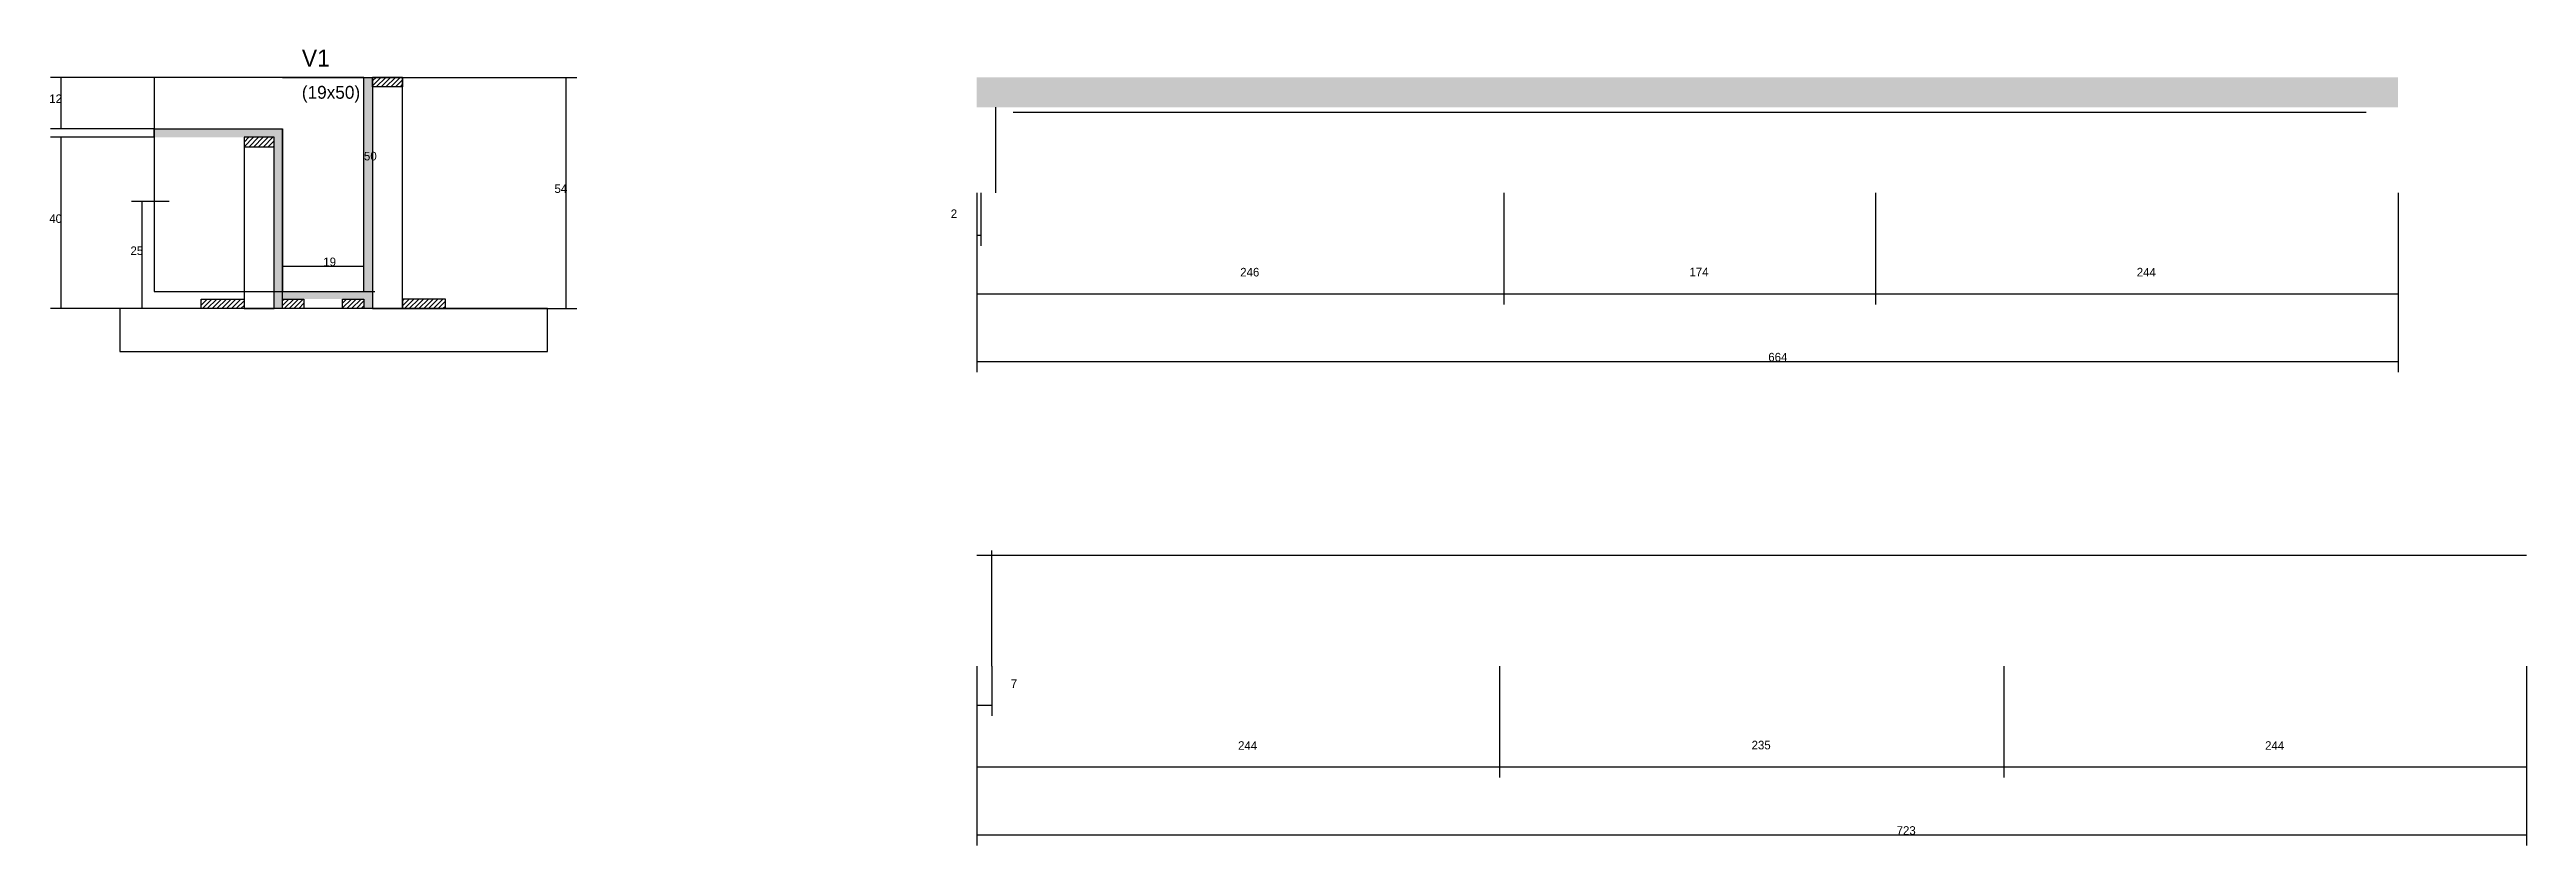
# Model space of a CAD drawing. Header units: metres. Extents: x 129294 to 131937, y 32678 to 33940.
# Drawn here: x 130781 to 131937, y 33568 to 33940 of the extents above; entities that cross this region are included whole.
import ezdxf

# ---------------------------------------------------------------- set-up
doc = ezdxf.new("R2010")
doc.units = ezdxf.units.M
for name, color, linetype in [('CONCRETO', 251, 'Continuous'), ('COTA', 241, 'Continuous'), ('Hachura', 253, 'Continuous'), ('Madeira', 126, 'Continuous'), ('Painéis', 200, 'Continuous'), ('SARR_2.2x7', 40, 'Continuous'), ('Texto Seção', 7, 'Continuous')]:
    doc.layers.add(name, color=color, linetype=linetype)

msp = doc.modelspace()

# ---------------------------------------------------------------- texts
at = {"layer": 'COTA'}
for s, p in [('12', (130781, 33914.6)), ('50', (130927.9, 33887.8)), ('54', (131016.8, 33872.6)), ('2', (131201.8, 33860.9)), ('40', (130781, 33858.6)), ('25', (130818.9, 33843.6)), ('19', (130908.9, 33838.4)), ('246', (131336.9, 33833.6)), ('174', (131546.6, 33833.7)), ('244', (131755.4, 33833.6)), ('664', (131583.4, 33793.9)), ('7', (131229.8, 33641.4)), ('244', (131335.9, 33612.5)), ('235', (131575.6, 33612.7)), ('244', (131815.3, 33612.5)), ('723', (131643.3, 33572.8))]:
    msp.add_text(s, height=4, dxfattribs=at).set_placement(p)
at = {"layer": 'Texto Seção'}
for s, height, p in [('V1', 8, (130898.9, 33931.6)), ('(19x50)', 6, (130898.9, 33916.6))]:
    msp.add_text(s, height=height, dxfattribs=at).set_placement(p)

# ---------------------------------------------------------------- hatches: boundary and pattern name
at = {"layer": 'COTA'}
h = msp.add_hatch(dxfattribs=at)
h.set_pattern_fill('AR-CONC', scale=0.03)
h.paths.add_polyline_path([(131877.4, 33926.6), (131213.9, 33926.6), (131213.9, 33912.6), (131877.4, 33912.6)])
at = {"layer": 'Hachura'}
h = msp.add_hatch(color=8, dxfattribs=at)
h.dxf.hatch_style = 1
h.paths.add_polyline_path([(130931.9, 33926.6), (130927.9, 33926.6), (130927.9, 33926.6), (130927.9, 33818.6), (130927.9, 33818.6), (130931.9, 33818.6), (130931.9, 33818.6), (130931.9, 33926.6)])
h = msp.add_hatch(dxfattribs=at)
h.set_pattern_fill('ANSI31', scale=0.5)
h.paths.add_polyline_path([(130945.9, 33926.6), (130945.9, 33922.2), (130945.9, 33922.2), (130931.9, 33922.2), (130931.9, 33922.2), (130931.9, 33926.6), (130931.9, 33926.6), (130945.9, 33926.6)])
h = msp.add_hatch(color=8, dxfattribs=at)
h.dxf.hatch_style = 1
h.paths.add_polyline_path([(130829.9, 33898.6), (130829.9, 33902.6), (130829.9, 33902.6), (130889.9, 33902.6), (130889.9, 33902.6), (130889.9, 33898.6), (130889.9, 33898.6), (130829.9, 33898.6)])
h = msp.add_hatch(dxfattribs=at)
h.set_pattern_fill('ANSI31', scale=0.5)
h.paths.add_polyline_path([(130871.9, 33898.6), (130871.9, 33894.2), (130871.9, 33894.2), (130885.9, 33894.2), (130885.9, 33894.2), (130885.9, 33898.6), (130885.9, 33898.6), (130871.9, 33898.6)])
h = msp.add_hatch(color=8, dxfattribs=at)
h.dxf.hatch_style = 1
h.paths.add_polyline_path([(130885.9, 33898.6), (130889.9, 33898.6), (130889.9, 33898.6), (130889.9, 33818.6), (130889.9, 33818.6), (130885.9, 33818.6), (130885.9, 33818.6), (130885.9, 33898.6)])
h = msp.add_hatch(dxfattribs=at)
h.set_pattern_fill('ANSI31', scale=0.5)
h.paths.add_polyline_path([(130851.9, 33818.6), (130851.9, 33823), (130851.9, 33823), (130871.9, 33823), (130871.9, 33823), (130871.9, 33818.6), (130871.9, 33818.6), (130851.9, 33818.6)])
h = msp.add_hatch(color=8, dxfattribs=at)
h.dxf.hatch_style = 1
h.paths.add_polyline_path([(130889.9, 33823), (130889.9, 33826.6), (130889.9, 33826.6), (130927.9, 33826.6), (130927.9, 33826.6), (130927.9, 33823), (130927.9, 33823), (130889.9, 33823)])
h = msp.add_hatch(dxfattribs=at)
h.set_pattern_fill('ANSI31', scale=0.5)
h.paths.add_polyline_path([(130889.9, 33818.6), (130889.9, 33823), (130889.9, 33823), (130899.9, 33823), (130899.9, 33823), (130899.9, 33818.6), (130899.9, 33818.6), (130889.9, 33818.6)])
h = msp.add_hatch(dxfattribs=at)
h.set_pattern_fill('ANSI31', scale=0.5)
h.paths.add_polyline_path([(130917.9, 33818.6), (130917.9, 33823), (130917.9, 33823), (130927.9, 33823), (130927.9, 33823), (130927.9, 33818.6), (130927.9, 33818.6), (130917.9, 33818.6)])
h = msp.add_hatch(dxfattribs=at)
h.set_pattern_fill('ANSI31', scale=0.5)
h.paths.add_polyline_path([(130965.9, 33818.6), (130965.9, 33823), (130965.9, 33823), (130945.9, 33823), (130945.9, 33823), (130945.9, 33818.6), (130945.9, 33818.6), (130965.9, 33818.6)])

# ---------------------------------------------------------------- linework, layer by layer
at = {"layer": 'CONCRETO'}
for points in [[(130927.9, 33906.6), (130927.9, 33926.6), (130829.9, 33926.6), (130829.9, 33902.6), (130889.9, 33902.6), (130889.9, 33826.6), (130927.9, 33826.6), (130927.9, 33906.6)], [(130829.9, 33826.6), (130927.9, 33826.6), (130927.9, 33926.6), (130829.9, 33926.6)]]:
    msp.add_lwpolyline(points, close=True, dxfattribs=at)
at = {"layer": 'COTA'}
for p, q in [((130829.9, 33926.6), (130781.5, 33926.6)), ((130786.5, 33902.6), (130786.5, 33926.6)), ((130889.9, 33926.6), (130932.9, 33926.6)), ((130927.9, 33826.6), (130927.9, 33926.6)), ((130945.9, 33926.6), (131027.3, 33926.6)), ((131022.3, 33818.6), (131022.3, 33926.6)), ((130829.9, 33902.6), (130781.5, 33902.6)), ((130829.9, 33898.6), (130781.5, 33898.6)), ((130786.5, 33818.6), (130786.5, 33898.6)), ((130836.9, 33868.6), (130819.4, 33868.6)), ((130824.4, 33818.6), (130824.4, 33868.6)), ((131213.9, 33872.6), (131213.9, 33820.5)), ((131213.9, 33872.6), (131213.9, 33788.9)), ((131213.9, 33872.6), (131213.9, 33847.9)), ((131215.9, 33872.6), (131215.9, 33847.9)), ((131459.9, 33872.6), (131459.9, 33820.5)), ((131459.9, 33872.6), (131459.9, 33820.5)), ((131633.4, 33872.6), (131633.4, 33820.5)), ((131633.4, 33872.6), (131633.4, 33820.5)), ((131877.4, 33872.6), (131877.4, 33820.5)), ((131877.4, 33872.6), (131877.4, 33788.9)), ((131213.9, 33852.9), (131215.9, 33852.9)), ((130889.9, 33826.6), (130889.9, 33843.4)), ((130927.9, 33826.6), (130927.9, 33843.4)), ((130889.9, 33838.4), (130927.9, 33838.4)), ((130851.9, 33818.6), (130781.5, 33818.6)), ((130836.9, 33818.6), (130819.4, 33818.6)), ((130889.9, 33826.6), (130932.9, 33826.6)), ((130965.9, 33818.6), (131027.3, 33818.6)), ((131213.9, 33825.5), (131459.9, 33825.5)), ((131459.9, 33825.5), (131633.4, 33825.5)), ((131633.4, 33825.5), (131877.4, 33825.5)), ((131213.9, 33793.9), (131877.4, 33793.9)), ((131213.9, 33651.6), (131213.9, 33599.5)), ((131213.9, 33651.6), (131213.9, 33567.8)), ((131213.9, 33651.6), (131213.9, 33628.3)), ((131220.9, 33651.6), (131220.9, 33628.3)), ((131457.9, 33651.6), (131457.9, 33599.5)), ((131457.9, 33651.6), (131457.9, 33599.5)), ((131693.3, 33651.6), (131693.3, 33599.5)), ((131693.3, 33651.6), (131693.3, 33599.5)), ((131937.3, 33651.6), (131937.3, 33599.5)), ((131937.3, 33651.6), (131937.3, 33567.8)), ((131213.9, 33633.3), (131220.9, 33633.3)), ((131213.9, 33604.5), (131457.9, 33604.5)), ((131457.9, 33604.5), (131693.3, 33604.5)), ((131693.3, 33604.5), (131937.3, 33604.5)), ((131213.9, 33572.8), (131937.3, 33572.8))]:
    msp.add_line(p, q, dxfattribs=at)
at = {"layer": 'Madeira'}
for points in [[(130945.9, 33926.6), (130945.9, 33922.2), (130931.9, 33922.2), (130931.9, 33926.6)], [(130945.9, 33926.6), (130931.9, 33926.6), (130931.9, 33818.6), (130945.9, 33818.6)], [(130871.9, 33898.6), (130871.9, 33894.2), (130885.9, 33894.2), (130885.9, 33898.6)], [(130871.9, 33818.6), (130885.9, 33818.6), (130885.9, 33898.6), (130871.9, 33898.6)], [(130814, 33798.6), (131013.6, 33798.6), (131013.6, 33818.6), (130814, 33818.6)], [(130851.9, 33818.6), (130851.9, 33823), (130871.9, 33823), (130871.9, 33818.6)], [(130889.9, 33818.6), (130889.9, 33823), (130899.9, 33823), (130899.9, 33818.6)], [(130917.9, 33818.6), (130917.9, 33823), (130927.9, 33823), (130927.9, 33818.6)], [(130965.9, 33818.6), (130965.9, 33823), (130945.9, 33823), (130945.9, 33818.6)]]:
    msp.add_lwpolyline(points, close=True, dxfattribs=at)
at = {"layer": 'Painéis'}
for p, q in [((130829.9, 33902.6), (130889.9, 33902.6)), ((130829.9, 33898.6), (130829.9, 33902.6)), ((130889.9, 33898.6), (130889.9, 33902.6)), ((130889.9, 33818.6), (130889.9, 33898.6))]:
    msp.add_line(p, q, dxfattribs=at)
at = {"layer": 'SARR_2.2x7'}
for p, q in [((131222.9, 33872.6), (131222.9, 33912.6)), ((131230.9, 33910.4), (131459.9, 33910.4)), ((131459.9, 33910.4), (131633.4, 33910.4)), ((131633.4, 33910.4), (131862.4, 33910.4)), ((131213.9, 33703.4), (131457.9, 33703.4)), ((131220.9, 33651.6), (131220.9, 33705.6)), ((131457.9, 33703.4), (131693.3, 33703.4)), ((131693.3, 33703.4), (131937.3, 33703.4))]:
    msp.add_line(p, q, dxfattribs=at)

msp.set_redraw_order([(e.dxf.handle, doc.entitydb.next_handle()) for e in msp.query("TEXT MTEXT ATTDEF DIMENSION ARC_DIMENSION")])  # texts and dimensions are drawn at this point

doc.saveas('drawing.dxf')
